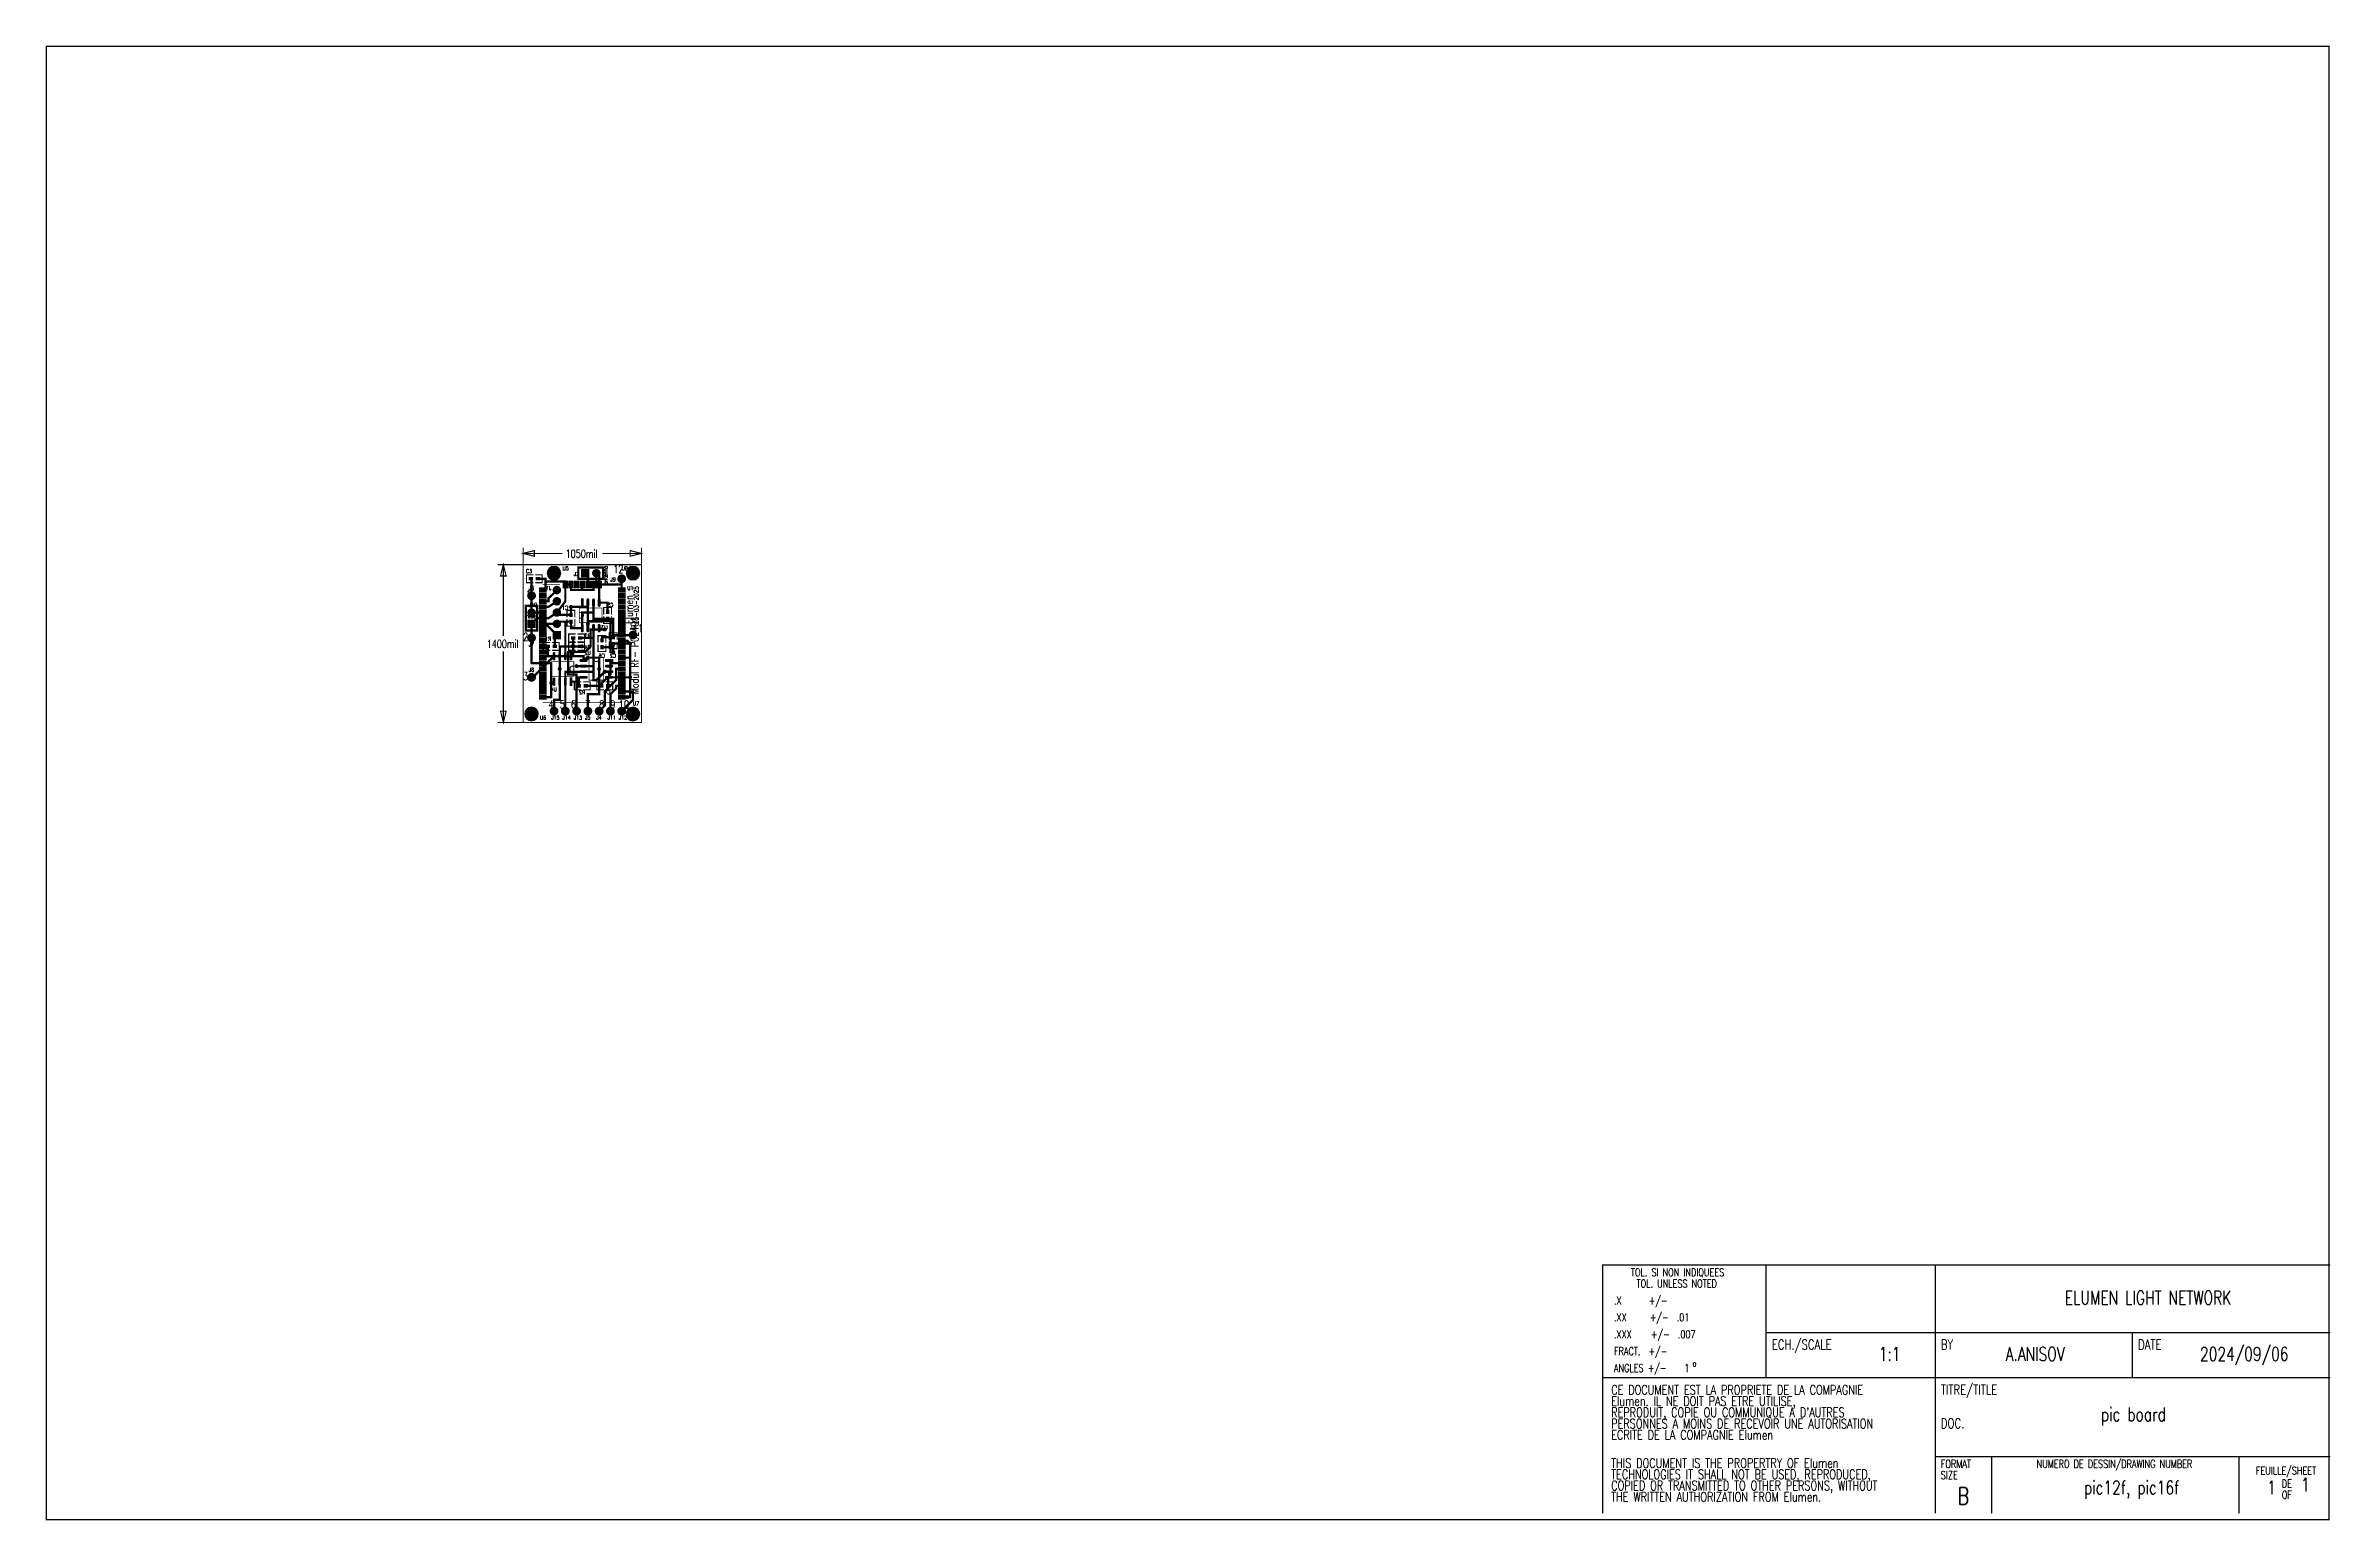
# Model space of a CAD drawing. Extents: x -4236 to 16036, y -6506 to 6581.
import ezdxf

# ---------------------------------------------------------------- set-up
doc = ezdxf.new("R2010")
doc.units = 0
for name, pattern in [('KEEPOUT_00011110$0', [2, 1, 1]), ('PADS_DASH_762000', [200, 100, -100]), ('POUR_00_-1_0_000000', [2, 1, 1]), ('SIG_0', [2, 1, 1]), ('SIG_1', [2, 1, 1]), ('SIG_10', [2, 1, 1]), ('SIG_11', [2, 1, 1]), ('SIG_12', [2, 1, 1]), ('SIG_2', [2, 1, 1]), ('SIG_3', [2, 1, 1]), ('SIG_4', [2, 1, 1]), ('SIG_5', [2, 1, 1]), ('SIG_6', [2, 1, 1]), ('SIG_7', [2, 1, 1]), ('SIG_8', [2, 1, 1]), ('SIG_9', [2, 1, 1]), ('TRMIDX_2048', [2, 1, 1]), ('TRMIDX_4096', [2, 1, 1])]:
    doc.linetypes.add(name, pattern=pattern)
for name, color, linetype in [('2D_LINE_00', 5, 'CONTINUOUS'), ('BOARD_OUTLINE_00', 3, 'CONTINUOUS'), ('DIMENSION1_24', 3, 'CONTINUOUS'), ('DIMENSION2_24', 3, 'CONTINUOUS'), ('DIMENSION3_24', 3, 'CONTINUOUS'), ('DIMENSION4_24', 3, 'CONTINUOUS'), ('DIMENSION5_24', 3, 'CONTINUOUS'), ('DIMENSION6_24', 3, 'CONTINUOUS'), ('DIMENSION7_24', 3, 'CONTINUOUS'), ('DRIL_NPLTE_THRU_01', 176, 'CONTINUOUS'), ('DRIL_NPLTE_THRU_02', 16, 'CONTINUOUS'), ('DRIL_PLTE_THRU_01', 176, 'CONTINUOUS'), ('DRIL_PLTE_THRU_02', 16, 'CONTINUOUS'), ('DRIL_SYMBOL', 3, 'CONTINUOUS'), ('KEEPOUT_01', 183, 'CONTINUOUS'), ('PADS_BOT', 1, 'CONTINUOUS'), ('PADS_INNER', 5, 'CONTINUOUS'), ('PADS_TOP', 5, 'CONTINUOUS'), ('PADS_XR_21', 43, 'CONTINUOUS'), ('PADS_XR_23', 16, 'CONTINUOUS'), ('PART_BOT_2DLINE_00', 6, 'CONTINUOUS'), ('PART_BOT_2DLINE_26', 6, 'CONTINUOUS'), ('PART_NAME_01', 254, 'CONTINUOUS'), ('PART_NAME_02', 6, 'CONTINUOUS'), ('PART_TOP_2DLINE_00', 2, 'CONTINUOUS'), ('PART_TOP_2DLINE_01', 2, 'CONTINUOUS'), ('PART_TOP_2DLINE_26', 2, 'CONTINUOUS'), ('POUR_HEADER_01', 5, 'CONTINUOUS'), ('POUR_HEADER_02', 1, 'CONTINUOUS'), ('TEXT_00', 5, 'CONTINUOUS'), ('TEXT_24', 3, 'CONTINUOUS'), ('TEXT_26', 2, 'CONTINUOUS'), ('TRACE_01', 5, 'CONTINUOUS'), ('TRACE_02', 1, 'CONTINUOUS'), ('VIAPTS', 5, 'CONTINUOUS')]:
    doc.layers.add(name, color=color, linetype=linetype)
doc.styles.add('W10', font='simplex', dxfattribs={"width": 0.75})
doc.styles.add('W5', font='simplex', dxfattribs={"width": 0.75})
doc.styles.add('W6', font='simplex', dxfattribs={"width": 0.75})
doc.styles.add('W8', font='simplex', dxfattribs={"width": 0.75})

msp = doc.modelspace()

# ---------------------------------------------------------------- texts
at = {"layer": 'TEXT_00', "width": 0.75}
for s, height, style, p in [('TOL. SI NON INDIQUEES', 70, 'W10', (9830, -4340)), ('TOL. UNLESS NOTED', 70, 'W10', (9880, -4440)), ('.X      +/-', 70, 'W10', (9680, -4590)), ('.XX     +/-  .01', 70, 'W10', (9680, -4740)), ('ELUMEN LIGHT NETWORK', 119.7, 'W10', (13680, -4590)), ('.XXX    +/-  .007', 70, 'W10', (9680, -4890)), ('FRACT.  +/-', 70, 'W10', (9680, -5040)), ('ECH./SCALE', 87.5, 'W10', (11080, -4990)), ('1:1', 119.7, 'W10', (12030, -5090)), ('BY', 87.5, 'W10', (12580, -4990)), ('A.ANISOV', 119.7, 'W10', (13155, -5090)), ('DATE', 87.5, 'W10', (14330, -4990)), ('2024/09/06', 119.7, 'W10', (14880, -5090)), ('ANGLES +/-   1', 70, 'W10', (9680, -5190)), ('O', 35, 'W8', (10380, -5140)), ('CE DOCUMENT EST LA PROPRIETE DE LA COMPAGNIE', 84, 'W10', (9655, -5390)), ('Elumen. IL NE DOIT PAS ETRE UTILISE,', 84, 'W10', (9655, -5490)), ('TITRE/TITLE', 87.5, 'W10', (12580, -5390)), ("REPRODUIT, COPIE OU COMMUNIQUE A D'AUTRES", 84, 'W10', (9655, -5590)), ('PERSONNES A MOINS DE RECEVOIR UNE AUTORISATION', 84, 'W10', (9655, -5690)), ('DOC.', 87.5, 'W10', (12580, -5690)), ('pic board', 119.7, 'W10', (14000, -5625)), ('ECRITE DE LA COMPAGNIE Elumen', 84, 'W10', (9655, -5790)), ('THIS DOCUMENT IS THE PROPERTRY OF Elumen', 84, 'W10', (9655, -6040)), ('TECHNOLOGIES IT SHALL NOT BE USED, REPRODUCED, ', 84, 'W10', (9655, -6140)), ('SIZE', 70, 'W10', (12580, -6140)), ('FORMAT', 70, 'W10', (12580, -6040)), ('NUMERO DE DESSIN/DRAWING NUMBER', 70, 'W10', (13430, -6040)), ('FEUILLE/SHEET', 70, 'W10', (15375, -6100)), ('THE WRITTEN AUTHORIZATION FROM Elumen.', 84, 'W10', (9655, -6340)), ('COPIED OR TRANSMITTED TO OTHER PERSONS, WITHOUT ', 84, 'W10', (9655, -6240)), ('B', 150, 'W10', (12730, -6365)), ('pic12f, pic16f', 119.7, 'W10', (13850, -6275)), ('1', 120, 'W10', (15475, -6275)), ('OF', 70, 'W10', (15605, -6315)), ('DE', 70, 'W10', (15605, -6215)), ('1', 120, 'W10', (15775, -6250))]:
    msp.add_text(s, height=height, dxfattribs=dict(at, style=style)).set_placement(p)
at = {"layer": 'TEXT_26', "width": 0.75}
for s, height, style, p in [('antenna', 35, 'W5', (750, 1800)), ('Elumen ', 70, 'W10', (975, 1450)), ('05-03-2025', 42, 'W10', (1025, 1450)), ('Modul RF- P02401', 70, 'W10', (1025, 825))]:
    msp.add_text(s, height=height, rotation=90, dxfattribs=dict(at, style=style)).set_placement(p)
for s, height, style, p in [('12', 70, 'W10', (800, 1900)), ('1', 70, 'W10', (25, 1675)), ('reset', 35, 'W5', (25, 1500)), ('11', 70, 'W10', (975, 1375)), ('2', 70, 'W10', (0, 1300)), ('3', 70, 'W10', (0, 950)), ('4', 70, 'W10', (225, 700)), ('5', 70, 'W10', (325, 700)), ('6', 70, 'W10', (425, 700)), ('7', 70, 'W10', (550, 700)), ('8', 70, 'W10', (675, 700)), ('9', 70, 'W10', (775, 700)), ('10', 70, 'W10', (850, 700))]:
    msp.add_text(s, height=height, dxfattribs=dict(at, style=style)).set_placement(p)

# ---------------------------------------------------------------- blocks, each defined once
blk = doc.blocks.new('SMOOTH_10')
at = {"const_width": 5}
blk.add_lwpolyline([(-2.5, 0, 1), (2.5, 0, 1)], format="xyb", close=True, dxfattribs=at)
blk = doc.blocks.new('BOARD_1')
at = {"layer": 'BOARD_OUTLINE_00', "const_width": 10}
blk.add_lwpolyline([(-3250, 3275), (-2200, 3275), (-2200, 4675), (-3250, 4675)], close=True, dxfattribs=at)
at = {"layer": 'BOARD_OUTLINE_00'}
for p in [(-3250, 4675), (-2200, 4675), (-3250, 3275), (-2200, 3275)]:
    blk.add_blockref('SMOOTH_10', p, dxfattribs=at)
blk = doc.blocks.new('SMOOTH_12')
at = {"const_width": 6}
blk.add_lwpolyline([(-3, 0, 1), (3, 0, 1)], format="xyb", close=True, dxfattribs=at)
blk = doc.blocks.new('DRAWING_2')
at = {"layer": '2D_LINE_00', "const_width": 12}
blk.add_lwpolyline([(-320, -70), (19935, -70), (19935, 13005), (-320, 13005)], close=True, dxfattribs=at)
at = {"layer": '2D_LINE_00'}
for p in [(-320, 13005), (19935, 13005), (-320, -70), (19935, -70)]:
    blk.add_blockref('SMOOTH_12', p, dxfattribs=at)
blk = doc.blocks.new('DRAWING_3')
at = {"layer": '2D_LINE_00', "const_width": 12}
blk.add_lwpolyline([(350, -7150), (350, -4950), (6800, -4950)], dxfattribs=at)
at = {"layer": '2D_LINE_00'}
for p in [(350, -4950), (6800, -4950), (350, -7150)]:
    blk.add_blockref('SMOOTH_12', p, dxfattribs=at)
blk = doc.blocks.new('DRAWING_4')
at = {"layer": '2D_LINE_00', "const_width": 12}
blk.add_lwpolyline([(350, -5950), (6800, -5950)], dxfattribs=at)
at = {"layer": '2D_LINE_00'}
for p in [(350, -5950), (6800, -5950)]:
    blk.add_blockref('SMOOTH_12', p, dxfattribs=at)
blk = doc.blocks.new('DRAWING_5')
at = {"layer": '2D_LINE_00', "const_width": 12}
blk.add_lwpolyline([(1800, -4950), (1800, -5950)], dxfattribs=at)
at = {"layer": '2D_LINE_00'}
for p in [(1800, -4950), (1800, -5950)]:
    blk.add_blockref('SMOOTH_12', p, dxfattribs=at)
blk = doc.blocks.new('DRAWING_6')
at = {"layer": '2D_LINE_00', "const_width": 12}
blk.add_lwpolyline([(6800, -5550), (1800, -5550)], dxfattribs=at)
at = {"layer": '2D_LINE_00'}
for p in [(1800, -5550), (6800, -5550)]:
    blk.add_blockref('SMOOTH_12', p, dxfattribs=at)
blk = doc.blocks.new('DRAWING_7')
at = {"layer": '2D_LINE_00', "const_width": 12}
blk.add_lwpolyline([(3300, -7150), (3300, -4950)], dxfattribs=at)
at = {"layer": '2D_LINE_00'}
for p in [(3300, -4950), (3300, -7150)]:
    blk.add_blockref('SMOOTH_12', p, dxfattribs=at)
blk = doc.blocks.new('DRAWING_8')
at = {"layer": '2D_LINE_00', "const_width": 12}
blk.add_lwpolyline([(5050, -5550), (5050, -5950)], dxfattribs=at)
at = {"layer": '2D_LINE_00'}
for p in [(5050, -5550), (5050, -5950)]:
    blk.add_blockref('SMOOTH_12', p, dxfattribs=at)
blk = doc.blocks.new('DRAWING_9')
at = {"layer": '2D_LINE_00', "const_width": 12}
blk.add_lwpolyline([(6800, -6650), (3300, -6650)], dxfattribs=at)
at = {"layer": '2D_LINE_00'}
for p in [(3300, -6650), (6800, -6650)]:
    blk.add_blockref('SMOOTH_12', p, dxfattribs=at)
blk = doc.blocks.new('DRAWING_10')
at = {"layer": '2D_LINE_00', "const_width": 12}
blk.add_lwpolyline([(3800, -6650), (3800, -7150)], dxfattribs=at)
at = {"layer": '2D_LINE_00'}
for p in [(3800, -6650), (3800, -7150)]:
    blk.add_blockref('SMOOTH_12', p, dxfattribs=at)
blk = doc.blocks.new('DRAWING_11')
at = {"layer": '2D_LINE_00', "const_width": 12}
blk.add_lwpolyline([(5995, -6650), (5995, -7150)], dxfattribs=at)
at = {"layer": '2D_LINE_00'}
for p in [(5995, -6650), (5995, -7150)]:
    blk.add_blockref('SMOOTH_12', p, dxfattribs=at)
blk = doc.blocks.new('D_1dfeghi_24')
at = {"layer": 'DIMENSION1_24', "linetype": 'TRMIDX_2048', "const_width": 10}
blk.add_lwpolyline([(0, 100), (347, 100)], dxfattribs=at)
at = {"layer": 'DIMENSION2_24', "linetype": 'TRMIDX_2048', "const_width": 10}
blk.add_lwpolyline([(1050, 100), (703, 100)], dxfattribs=at)
at = {"layer": 'DIMENSION3_24', "linetype": 'TRMIDX_2048', "const_width": 10}
blk.add_lwpolyline([(0, 100), (100, 125), (100, 75)], close=True, dxfattribs=at)
at = {"layer": 'DIMENSION4_24', "linetype": 'TRMIDX_2048', "const_width": 10}
blk.add_lwpolyline([(1050, 100), (950, 75), (950, 125)], close=True, dxfattribs=at)
at = {"layer": 'DIMENSION5_24', "linetype": 'TRMIDX_2048', "const_width": 10}
blk.add_lwpolyline([(0, 0), (0, 150)], dxfattribs=at)
at = {"layer": 'DIMENSION6_24', "linetype": 'TRMIDX_2048', "const_width": 10}
blk.add_lwpolyline([(1050, 0), (1050, 150)], dxfattribs=at)
at = {"layer": 'DIMENSION7_24', "linetype": 'TRMIDX_2048', "const_width": 1}
for points in [[(0, -50), (0, -50)], [(1050, -50), (1050, -50)]]:
    blk.add_lwpolyline(points, dxfattribs=at)
at = {"layer": 'TEXT_24', "style": 'W10', "width": 0.75}
blk.add_text('1050mil', height=70, dxfattribs=at).set_placement((377, 62))
blk = doc.blocks.new('D_2dfeghi_25')
at = {"layer": 'DIMENSION1_24', "linetype": 'TRMIDX_4096', "const_width": 10}
blk.add_lwpolyline([(-175, 0), (-175, 632)], dxfattribs=at)
at = {"layer": 'DIMENSION2_24', "linetype": 'TRMIDX_4096', "const_width": 10}
blk.add_lwpolyline([(-175, 1400), (-175, 768)], dxfattribs=at)
at = {"layer": 'DIMENSION3_24', "linetype": 'TRMIDX_4096', "const_width": 10}
blk.add_lwpolyline([(-175, 0), (-200, 100), (-150, 100)], close=True, dxfattribs=at)
at = {"layer": 'DIMENSION4_24', "linetype": 'TRMIDX_4096', "const_width": 10}
blk.add_lwpolyline([(-175, 1400), (-150, 1300), (-200, 1300)], close=True, dxfattribs=at)
at = {"layer": 'DIMENSION5_24', "linetype": 'TRMIDX_4096', "const_width": 10}
blk.add_lwpolyline([(25, 0), (-225, 0)], dxfattribs=at)
at = {"layer": 'DIMENSION6_24', "linetype": 'TRMIDX_4096', "const_width": 10}
blk.add_lwpolyline([(0, 1400), (-225, 1400)], dxfattribs=at)
at = {"layer": 'DIMENSION7_24', "linetype": 'TRMIDX_4096', "const_width": 1}
for points in [[(50, 1400), (50, 1400)], [(75, 0), (75, 0)]]:
    blk.add_lwpolyline(points, dxfattribs=at)
at = {"layer": 'TEXT_24', "style": 'W10', "width": 0.75}
blk.add_text('1400mil', height=70, dxfattribs=at).set_placement((-323, 662))
blk = doc.blocks.new('POUR_HEADER_0')
at = {"layer": 'POUR_HEADER_01', "linetype": 'POUR_00_-1_0_000000', "const_width": 10}
blk.add_lwpolyline([(0, 0), (1050, 0), (1050, -1400), (0, -1400)], close=True, dxfattribs=at)
blk = doc.blocks.new('POUR_HEADER_1')
at = {"layer": 'POUR_HEADER_02', "linetype": 'POUR_00_-1_0_000000', "const_width": 10}
blk.add_lwpolyline([(0, 0), (1050, 0), (1050, -1400), (0, -1400)], close=True, dxfattribs=at)
blk = doc.blocks.new('PART_BODY_BOT_12')
at = {"layer": 'PART_BOT_2DLINE_00', "const_width": 10}
for points in [[(-12, 35), (-70, 35), (-70, -35), (-12, -35)], [(12, 35), (70, 35), (70, -35), (12, -35)]]:
    blk.add_lwpolyline(points, dxfattribs=at)
at = {"layer": 'PART_BOT_2DLINE_00'}
for p in [(-70, 35), (-12, 35), (12, 35), (70, 35), (-70, -35), (-12, -35), (12, -35), (70, -35)]:
    blk.add_blockref('SMOOTH_10', p, dxfattribs=at)
blk = doc.blocks.new('DRIL_HOLE_0')
blk.add_lwpolyline([(0, 0, 1), (0, 0, 1)], format="xyb", close=True)
blk = doc.blocks.new('PAD_0')
blk.add_lwpolyline([(0, 0, 1), (0, 0, 1)], format="xyb", close=True)
blk = doc.blocks.new('PAD_1')
at = {"const_width": 30}
blk.add_lwpolyline([(-19, 0), (19, 0)], dxfattribs=at)
blk = doc.blocks.new('STK_BOT_382')
at = {"layer": 'DRIL_PLTE_THRU_01'}
blk.add_blockref('DRIL_HOLE_0', (0, 0), dxfattribs=at)
at = {"layer": 'DRIL_PLTE_THRU_02'}
blk.add_blockref('DRIL_HOLE_0', (0, 0), dxfattribs=at)
at = {"layer": 'PADS_BOT'}
blk.add_blockref('PAD_1', (0, 0), dxfattribs=at)
at = {"layer": 'PADS_INNER'}
blk.add_blockref('PAD_0', (0, 0), dxfattribs=at)
at = {"layer": 'PADS_TOP'}
blk.add_blockref('PAD_0', (0, 0), dxfattribs=at)
blk = doc.blocks.new('SYM_BOT_2')
for name, p in [('PART_BODY_BOT_12', (0, 0)), ('STK_BOT_382', (-31, 0)), ('STK_BOT_382', (31, 0))]:
    blk.add_blockref(name, p)
blk = doc.blocks.new('PART_BOT_0')
blk.add_blockref('SYM_BOT_2', (0, 0))
at = {"layer": 'PART_NAME_02', "style": 'W6', "width": 0.75}
blk.add_text('C1', height=35, rotation=90, dxfattribs=at).set_placement((-75, 25))
blk = doc.blocks.new('PART_BOT_1')
blk.add_blockref('SYM_BOT_2', (0, 0))
at = {"layer": 'PART_NAME_02', "style": 'W6', "width": 0.75}
blk.add_text('C2', height=35, rotation=270, dxfattribs=at).set_placement((-150, 25))
blk = doc.blocks.new('PART_BODY_TOP_12')
at = {"layer": 'PART_TOP_2DLINE_00', "const_width": 10}
for points in [[(-12, 35), (-70, 35), (-70, -35), (-12, -35)], [(12, 35), (70, 35), (70, -35), (12, -35)]]:
    blk.add_lwpolyline(points, dxfattribs=at)
at = {"layer": 'PART_TOP_2DLINE_00'}
for p in [(-70, 35), (-12, 35), (12, 35), (70, 35), (-70, -35), (-12, -35), (12, -35), (70, -35)]:
    blk.add_blockref('SMOOTH_10', p, dxfattribs=at)
blk = doc.blocks.new('STK_TOP_382')
at = {"layer": 'DRIL_PLTE_THRU_01'}
blk.add_blockref('DRIL_HOLE_0', (0, 0), dxfattribs=at)
at = {"layer": 'DRIL_PLTE_THRU_02'}
blk.add_blockref('DRIL_HOLE_0', (0, 0), dxfattribs=at)
at = {"layer": 'PADS_BOT'}
blk.add_blockref('PAD_0', (0, 0), dxfattribs=at)
at = {"layer": 'PADS_INNER'}
blk.add_blockref('PAD_0', (0, 0), dxfattribs=at)
at = {"layer": 'PADS_TOP'}
blk.add_blockref('PAD_1', (0, 0), dxfattribs=at)
blk = doc.blocks.new('SYM_TOP_2')
for name, p in [('PART_BODY_TOP_12', (0, 0)), ('STK_TOP_382', (-31, 0)), ('STK_TOP_382', (31, 0))]:
    blk.add_blockref(name, p)
blk = doc.blocks.new('PART_TOP_2')
blk.add_blockref('SYM_TOP_2', (0, 0))
at = {"layer": 'PART_NAME_01', "style": 'W6', "width": 0.75}
blk.add_text('C3', height=35, dxfattribs=at).set_placement((-75, 50))
blk = doc.blocks.new('PART_BOT_3')
blk.add_blockref('SYM_BOT_2', (0, 0))
at = {"layer": 'PART_NAME_02', "style": 'W6', "width": 0.75}
blk.add_text('C4', height=35, rotation=180, dxfattribs=at).set_placement((50, 75))
blk = doc.blocks.new('PART_BOT_4')
blk.add_blockref('SYM_BOT_2', (0, 0))
at = {"layer": 'PART_NAME_02', "style": 'W6', "width": 0.75}
blk.add_text('C5', height=35, rotation=270, dxfattribs=at).set_placement((75, 50))
blk = doc.blocks.new('PART_BOT_5')
blk.add_blockref('SYM_BOT_2', (0, 0))
at = {"layer": 'PART_NAME_02', "style": 'W6', "width": 0.75}
blk.add_text('C6', height=35, rotation=90, dxfattribs=at).set_placement((125, -25))
blk = doc.blocks.new('DRIL_SYMBOL_45')
at = {"layer": 'DRIL_SYMBOL', "const_width": 2}
for points in [[(-10, 0), (10, 0)], [(0, -10), (0, 10)]]:
    blk.add_lwpolyline(points, dxfattribs=at)
blk = doc.blocks.new('DRIL_HOLE_45')
at = {"const_width": 22.5}
blk.add_lwpolyline([(-11.25, 0, 1), (11.25, 0, 1)], format="xyb", close=True, dxfattribs=at)
blk.add_blockref('DRIL_SYMBOL_45', (0, 0))
blk = doc.blocks.new('PAD_2')
at = {"const_width": 75}
blk.add_lwpolyline([(-37.5, 0), (37.5, 0)], dxfattribs=at)
blk = doc.blocks.new('STK_BOT_480')
at = {"layer": 'DRIL_PLTE_THRU_01'}
blk.add_blockref('DRIL_HOLE_45', (0, 0), dxfattribs=at)
at = {"layer": 'DRIL_PLTE_THRU_02'}
blk.add_blockref('DRIL_HOLE_45', (0, 0), dxfattribs=at)
at = {"layer": 'PADS_BOT'}
blk.add_blockref('PAD_2', (0, 0), dxfattribs=at)
at = {"layer": 'PADS_INNER'}
blk.add_blockref('PAD_2', (0, 0), dxfattribs=at)
at = {"layer": 'PADS_TOP'}
blk.add_blockref('PAD_2', (0, 0), dxfattribs=at)
blk = doc.blocks.new('PAD_3')
at = {"const_width": 37.5}
blk.add_lwpolyline([(0, -18.75, 1), (0, 18.75, 1)], format="xyb", close=True, dxfattribs=at)
blk = doc.blocks.new('STK_BOT_479')
at = {"layer": 'DRIL_PLTE_THRU_01'}
blk.add_blockref('DRIL_HOLE_45', (0, 0), dxfattribs=at)
at = {"layer": 'DRIL_PLTE_THRU_02'}
blk.add_blockref('DRIL_HOLE_45', (0, 0), dxfattribs=at)
at = {"layer": 'PADS_BOT'}
blk.add_blockref('PAD_3', (0, 0), dxfattribs=at)
at = {"layer": 'PADS_INNER'}
blk.add_blockref('PAD_3', (0, 0), dxfattribs=at)
at = {"layer": 'PADS_TOP'}
blk.add_blockref('PAD_3', (0, 0), dxfattribs=at)
blk = doc.blocks.new('SYM_BOT_3')
for name, p in [('STK_BOT_479', (-400, 0)), ('STK_BOT_479', (-300, 0)), ('STK_BOT_479', (-200, 0)), ('STK_BOT_479', (-100, 0)), ('STK_BOT_480', (0, 0))]:
    blk.add_blockref(name, p)
blk = doc.blocks.new('PART_BOT_6')
blk.add_blockref('SYM_BOT_3', (0, 0))
at = {"layer": 'PART_NAME_02', "style": 'W6', "width": 0.75}
blk.add_text('J1', height=35, rotation=90, dxfattribs=at).set_placement((-400, 50))
blk = doc.blocks.new('SMOOTH_20')
at = {"const_width": 10}
blk.add_lwpolyline([(-5, 0, 1), (5, 0, 1)], format="xyb", close=True, dxfattribs=at)
blk = doc.blocks.new('PART_BODY_TOP_17')
at = {"layer": 'PART_TOP_2DLINE_01', "linetype": 'PADS_DASH_762000', "const_width": 20}
blk.add_lwpolyline([(-160, -50), (60, -50), (60, 50), (-160, 50)], close=True, dxfattribs=at)
at = {"layer": 'PART_TOP_2DLINE_01'}
for p in [(-160, 50), (60, 50), (-160, -50), (60, -50)]:
    blk.add_blockref('SMOOTH_20', p, dxfattribs=at)
blk = doc.blocks.new('STK_TOP_480')
at = {"layer": 'DRIL_PLTE_THRU_01'}
blk.add_blockref('DRIL_HOLE_45', (0, 0), dxfattribs=at)
at = {"layer": 'DRIL_PLTE_THRU_02'}
blk.add_blockref('DRIL_HOLE_45', (0, 0), dxfattribs=at)
at = {"layer": 'PADS_BOT'}
blk.add_blockref('PAD_2', (0, 0), dxfattribs=at)
at = {"layer": 'PADS_INNER'}
blk.add_blockref('PAD_2', (0, 0), dxfattribs=at)
at = {"layer": 'PADS_TOP'}
blk.add_blockref('PAD_2', (0, 0), dxfattribs=at)
blk = doc.blocks.new('STK_TOP_479')
at = {"layer": 'DRIL_PLTE_THRU_01'}
blk.add_blockref('DRIL_HOLE_45', (0, 0), dxfattribs=at)
at = {"layer": 'DRIL_PLTE_THRU_02'}
blk.add_blockref('DRIL_HOLE_45', (0, 0), dxfattribs=at)
at = {"layer": 'PADS_BOT'}
blk.add_blockref('PAD_3', (0, 0), dxfattribs=at)
at = {"layer": 'PADS_INNER'}
blk.add_blockref('PAD_3', (0, 0), dxfattribs=at)
at = {"layer": 'PADS_TOP'}
blk.add_blockref('PAD_3', (0, 0), dxfattribs=at)
blk = doc.blocks.new('SYM_TOP_7')
for name, p in [('PART_BODY_TOP_17', (0, 0)), ('STK_TOP_479', (-100, 0)), ('STK_TOP_480', (0, 0))]:
    blk.add_blockref(name, p)
blk = doc.blocks.new('PART_TOP_7')
blk.add_blockref('SYM_TOP_7', (0, 0))
at = {"layer": 'PART_NAME_01', "style": 'W6', "width": 0.75}
blk.add_text('J10', height=35, rotation=90, dxfattribs=at).set_placement((-150, -25))
blk = doc.blocks.new('DRIL_SYMBOL_47')
at = {"layer": 'DRIL_SYMBOL', "const_width": 2}
for points in [[(-10, 0), (10, 0)], [(0, -10), (0, 10)]]:
    blk.add_lwpolyline(points, dxfattribs=at)
blk = doc.blocks.new('DRIL_HOLE_47')
at = {"const_width": 23.5}
blk.add_lwpolyline([(-11.75, 0, 1), (11.75, 0, 1)], format="xyb", close=True, dxfattribs=at)
blk.add_blockref('DRIL_SYMBOL_47', (0, 0))
blk = doc.blocks.new('PAD_4')
at = {"const_width": 39}
blk.add_lwpolyline([(0, -19.5, 1), (0, 19.5, 1)], format="xyb", close=True, dxfattribs=at)
blk = doc.blocks.new('STK_TOP_583')
at = {"layer": 'DRIL_PLTE_THRU_01'}
blk.add_blockref('DRIL_HOLE_47', (0, 0), dxfattribs=at)
at = {"layer": 'DRIL_PLTE_THRU_02'}
blk.add_blockref('DRIL_HOLE_47', (0, 0), dxfattribs=at)
at = {"layer": 'PADS_BOT'}
blk.add_blockref('PAD_4', (0, 0), dxfattribs=at)
at = {"layer": 'PADS_INNER'}
blk.add_blockref('PAD_4', (0, 0), dxfattribs=at)
at = {"layer": 'PADS_TOP'}
blk.add_blockref('PAD_4', (0, 0), dxfattribs=at)
blk = doc.blocks.new('SYM_TOP_11')
blk.add_blockref('STK_TOP_583', (0, 0))
blk = doc.blocks.new('PART_TOP_8')
blk.add_blockref('SYM_TOP_11', (0, 0))
at = {"layer": 'PART_NAME_01', "style": 'W6', "width": 0.75}
blk.add_text('J11', height=35, dxfattribs=at).set_placement((-25, -75))
blk = doc.blocks.new('PART_TOP_9')
blk.add_blockref('SYM_TOP_11', (0, 0))
at = {"layer": 'PART_NAME_01', "style": 'W6', "width": 0.75}
blk.add_text('J12', height=35, dxfattribs=at).set_placement((-25, -75))
blk = doc.blocks.new('PART_TOP_10')
blk.add_blockref('SYM_TOP_11', (0, 0))
at = {"layer": 'PART_NAME_01', "style": 'W6', "width": 0.75}
blk.add_text('J13', height=35, dxfattribs=at).set_placement((-25, -75))
blk = doc.blocks.new('PART_TOP_11')
blk.add_blockref('SYM_TOP_11', (0, 0))
at = {"layer": 'PART_NAME_01', "style": 'W6', "width": 0.75}
blk.add_text('J14', height=35, dxfattribs=at).set_placement((-25, -75))
blk = doc.blocks.new('PART_TOP_12')
blk.add_blockref('SYM_TOP_11', (0, 0))
at = {"layer": 'PART_NAME_01', "style": 'W6', "width": 0.75}
blk.add_text('J15', height=35, dxfattribs=at).set_placement((-25, -75))
blk = doc.blocks.new('PART_TOP_13')
blk.add_blockref('SYM_TOP_7', (0, 0))
at = {"layer": 'PART_NAME_01', "style": 'W6', "width": 0.75}
blk.add_text('J2', height=35, rotation=180, dxfattribs=at).set_placement((100, 25))
blk = doc.blocks.new('PART_TOP_14')
blk.add_blockref('SYM_TOP_11', (0, 0))
at = {"layer": 'PART_NAME_01', "style": 'W6', "width": 0.75}
blk.add_text('J3', height=35, dxfattribs=at).set_placement((-25, 50))
blk = doc.blocks.new('PART_TOP_15')
blk.add_blockref('SYM_TOP_11', (0, 0))
at = {"layer": 'PART_NAME_01', "style": 'W6', "width": 0.75}
blk.add_text('J4', height=35, dxfattribs=at).set_placement((-25, -75))
blk = doc.blocks.new('PART_TOP_16')
blk.add_blockref('SYM_TOP_11', (0, 0))
at = {"layer": 'PART_NAME_01', "style": 'W6', "width": 0.75}
blk.add_text('J5', height=35, dxfattribs=at).set_placement((-25, -75))
blk = doc.blocks.new('PART_TOP_17')
blk.add_blockref('SYM_TOP_11', (0, 0))
at = {"layer": 'PART_NAME_01', "style": 'W6', "width": 0.75}
blk.add_text('J6', height=35, dxfattribs=at).set_placement((-25, 50))
blk = doc.blocks.new('PART_TOP_18')
blk.add_blockref('SYM_TOP_11', (0, 0))
at = {"layer": 'PART_NAME_01', "style": 'W6', "width": 0.75}
blk.add_text('J7', height=35, dxfattribs=at).set_placement((-25, -75))
blk = doc.blocks.new('PART_TOP_19')
blk.add_blockref('SYM_TOP_11', (0, 0))
at = {"layer": 'PART_NAME_01', "style": 'W6', "width": 0.75}
blk.add_text('J8', height=35, dxfattribs=at).set_placement((-25, 50))
blk = doc.blocks.new('PART_TOP_20')
blk.add_blockref('SYM_TOP_11', (0, 0))
at = {"layer": 'PART_NAME_01', "style": 'W6', "width": 0.75}
blk.add_text('J9', height=35, dxfattribs=at).set_placement((-100, -25))
blk = doc.blocks.new('PART_BOT_21')
blk.add_blockref('SYM_BOT_2', (0, 0))
at = {"layer": 'PART_NAME_02', "style": 'W6', "width": 0.75}
blk.add_text('R1', height=35, dxfattribs=at).set_placement((0, 50))
blk = doc.blocks.new('PART_BOT_22')
blk.add_blockref('SYM_BOT_2', (0, 0))
at = {"layer": 'PART_NAME_02', "style": 'W6', "width": 0.75}
blk.add_text('R2', height=35, dxfattribs=at).set_placement((-25, -75))
blk = doc.blocks.new('PART_BOT_23')
blk.add_blockref('SYM_BOT_2', (0, 0))
at = {"layer": 'PART_NAME_02', "style": 'W6', "width": 0.75}
blk.add_text('R3', height=35, rotation=180, dxfattribs=at).set_placement((125, 0))
blk = doc.blocks.new('PART_BOT_24')
blk.add_blockref('SYM_BOT_2', (0, 0))
at = {"layer": 'PART_NAME_02', "style": 'W6', "width": 0.75}
blk.add_text('R4', height=35, rotation=180, dxfattribs=at).set_placement((125, 25))
blk = doc.blocks.new('SMOOTH_5')
at = {"const_width": 2.5}
blk.add_lwpolyline([(-1.25, 0, 1), (1.25, 0, 1)], format="xyb", close=True, dxfattribs=at)
blk = doc.blocks.new('PART_BODY_TOP_22')
at = {"layer": 'PART_TOP_2DLINE_26', "const_width": 5}
for points in [[(-350, 525), (-200, 525)], [(200, 525), (350, 525)], [(-350, -525), (350, -525)]]:
    blk.add_lwpolyline(points, dxfattribs=at)
at = {"layer": 'PART_TOP_2DLINE_26', "const_width": 0.04}
blk.add_lwpolyline([(361, -524, 1), (381, -524, 1)], format="xyb", close=True, dxfattribs=at)
at = {"layer": 'PART_TOP_2DLINE_26'}
for p in [(-350, 525), (-200, 525), (200, 525), (350, 525), (-350, -525), (350, -525)]:
    blk.add_blockref('SMOOTH_5', p, dxfattribs=at)
blk = doc.blocks.new('PAD_5')
at = {"const_width": 48.1}
blk.add_lwpolyline([(-34, 0), (34, 0)], dxfattribs=at)
blk = doc.blocks.new('PAD_6')
at = {"const_width": 40}
blk.add_lwpolyline([(-30, 0), (30, 0)], dxfattribs=at)
blk = doc.blocks.new('STK_TOP_560')
at = {"layer": 'DRIL_PLTE_THRU_01'}
blk.add_blockref('DRIL_HOLE_0', (0, 0), dxfattribs=at)
at = {"layer": 'DRIL_PLTE_THRU_02'}
blk.add_blockref('DRIL_HOLE_0', (0, 0), dxfattribs=at)
at = {"layer": 'PADS_BOT'}
blk.add_blockref('PAD_0', (0, 0), dxfattribs=at)
at = {"layer": 'PADS_INNER'}
blk.add_blockref('PAD_0', (0, 0), dxfattribs=at)
at = {"layer": 'PADS_TOP', "rotation": 0.01}
blk.add_blockref('PAD_6', (0, 0), dxfattribs=at)
at = {"layer": 'PADS_XR_21', "rotation": 0.01}
blk.add_blockref('PAD_5', (0, 0), dxfattribs=at)
at = {"layer": 'PADS_XR_23', "rotation": 0.01}
blk.add_blockref('PAD_6', (0, 0), dxfattribs=at)
blk = doc.blocks.new('STK_TOP_561')
at = {"layer": 'DRIL_PLTE_THRU_01'}
blk.add_blockref('DRIL_HOLE_0', (0, 0), dxfattribs=at)
at = {"layer": 'DRIL_PLTE_THRU_02'}
blk.add_blockref('DRIL_HOLE_0', (0, 0), dxfattribs=at)
at = {"layer": 'PADS_BOT'}
blk.add_blockref('PAD_0', (0, 0), dxfattribs=at)
at = {"layer": 'PADS_INNER'}
blk.add_blockref('PAD_0', (0, 0), dxfattribs=at)
at = {"layer": 'PADS_TOP', "rotation": 90}
blk.add_blockref('PAD_6', (0, 0), dxfattribs=at)
at = {"layer": 'PADS_XR_21', "rotation": 90}
blk.add_blockref('PAD_5', (0, 0), dxfattribs=at)
at = {"layer": 'PADS_XR_23', "rotation": 90}
blk.add_blockref('PAD_6', (0, 0), dxfattribs=at)
blk = doc.blocks.new('SYM_TOP_12')
for name, p in [('STK_TOP_560', (-350, 475)), ('STK_TOP_560', (-350, 425)), ('PART_BODY_TOP_22', (0, 0)), ('STK_TOP_561', (-150, 525)), ('STK_TOP_561', (-100, 525)), ('STK_TOP_561', (-50, 525)), ('STK_TOP_561', (0, 525)), ('STK_TOP_561', (50, 525)), ('STK_TOP_561', (100, 525)), ('STK_TOP_561', (150, 525)), ('STK_TOP_560', (350, 475)), ('STK_TOP_560', (350, 425)), ('STK_TOP_560', (-350, 375)), ('STK_TOP_560', (-350, 325)), ('STK_TOP_560', (-350, 275)), ('STK_TOP_560', (-350, 225)), ('STK_TOP_560', (350, 375)), ('STK_TOP_560', (350, 325)), ('STK_TOP_560', (350, 275)), ('STK_TOP_560', (350, 225)), ('STK_TOP_560', (-350, 175)), ('STK_TOP_560', (-350, 125)), ('STK_TOP_560', (-350, 75)), ('STK_TOP_560', (-350, 25)), ('STK_TOP_560', (350, 175)), ('STK_TOP_560', (350, 125)), ('STK_TOP_560', (350, 75)), ('STK_TOP_560', (350, 25)), ('STK_TOP_560', (-350, -25)), ('STK_TOP_560', (-350, -75)), ('STK_TOP_560', (-350, -125)), ('STK_TOP_560', (-350, -175)), ('STK_TOP_560', (-350, -225)), ('STK_TOP_560', (350, -25)), ('STK_TOP_560', (350, -75)), ('STK_TOP_560', (350, -125)), ('STK_TOP_560', (350, -175)), ('STK_TOP_560', (350, -225)), ('STK_TOP_560', (-350, -275)), ('STK_TOP_560', (-350, -325)), ('STK_TOP_560', (-350, -375)), ('STK_TOP_560', (-350, -425)), ('STK_TOP_560', (350, -275)), ('STK_TOP_560', (350, -325)), ('STK_TOP_560', (350, -375)), ('STK_TOP_560', (350, -425)), ('STK_TOP_560', (-350, -475)), ('STK_TOP_560', (350, -475))]:
    blk.add_blockref(name, p)
blk = doc.blocks.new('PART_TOP_25')
blk.add_blockref('SYM_TOP_12', (0, 0))
at = {"layer": 'PART_NAME_01', "style": 'W6', "width": 0.75}
blk.add_text('U1', height=35, dxfattribs=at).set_placement((400, 475))
blk = doc.blocks.new('SMOOTH_7')
at = {"const_width": 3.5}
blk.add_lwpolyline([(-1.75, 0, 1), (1.75, 0, 1)], format="xyb", close=True, dxfattribs=at)
blk = doc.blocks.new('PART_BODY_BOT_23')
at = {"layer": 'PART_BOT_2DLINE_26', "const_width": 7}
blk.add_lwpolyline([(-175, -65), (25, -65), (25, 65), (-175, 65)], close=True, dxfattribs=at)
at = {"layer": 'PART_BOT_2DLINE_26', "const_width": 10}
blk.add_lwpolyline([(-170, 25, -1.195987), (-170, -25)], format="xyb", dxfattribs=at)
at = {"layer": 'PART_BOT_2DLINE_26'}
for name, p in [('SMOOTH_7', (-175, 65)), ('SMOOTH_10', (-170, 25)), ('SMOOTH_7', (25, 65)), ('SMOOTH_7', (-175, -65)), ('SMOOTH_10', (-170, -25)), ('SMOOTH_7', (25, -65))]:
    blk.add_blockref(name, p, dxfattribs=at)
blk = doc.blocks.new('PAD_7')
at = {"const_width": 25}
blk.add_lwpolyline([(-37.5, 0), (37.5, 0)], dxfattribs=at)
blk = doc.blocks.new('STK_BOT_585')
at = {"layer": 'DRIL_PLTE_THRU_01'}
blk.add_blockref('DRIL_HOLE_0', (0, 0), dxfattribs=at)
at = {"layer": 'DRIL_PLTE_THRU_02'}
blk.add_blockref('DRIL_HOLE_0', (0, 0), dxfattribs=at)
at = {"layer": 'PADS_BOT', "rotation": 90}
blk.add_blockref('PAD_7', (0, 0), dxfattribs=at)
at = {"layer": 'PADS_INNER'}
blk.add_blockref('PAD_0', (0, 0), dxfattribs=at)
at = {"layer": 'PADS_TOP'}
blk.add_blockref('PAD_0', (0, 0), dxfattribs=at)
blk = doc.blocks.new('PAD_8')
at = {"const_width": 12.5}
blk.add_lwpolyline([(-25, -6.25), (25, -6.25, 1), (25, 6.25), (-25, 6.25, 1)], format="xyb", close=True, dxfattribs=at)
blk = doc.blocks.new('STK_BOT_584')
at = {"layer": 'DRIL_PLTE_THRU_01'}
blk.add_blockref('DRIL_HOLE_0', (0, 0), dxfattribs=at)
at = {"layer": 'DRIL_PLTE_THRU_02'}
blk.add_blockref('DRIL_HOLE_0', (0, 0), dxfattribs=at)
at = {"layer": 'PADS_BOT', "rotation": 90}
blk.add_blockref('PAD_8', (0, 0), dxfattribs=at)
at = {"layer": 'PADS_INNER'}
blk.add_blockref('PAD_0', (0, 0), dxfattribs=at)
at = {"layer": 'PADS_TOP'}
blk.add_blockref('PAD_0', (0, 0), dxfattribs=at)
blk = doc.blocks.new('SYM_BOT_13')
for name, p in [('PART_BODY_BOT_23', (0, 0)), ('STK_BOT_584', (-150, 113)), ('STK_BOT_584', (-100, 113)), ('STK_BOT_584', (-50, 113)), ('STK_BOT_584', (0, 113)), ('STK_BOT_585', (-150, -113)), ('STK_BOT_584', (-100, -113)), ('STK_BOT_584', (-50, -113)), ('STK_BOT_584', (0, -113))]:
    blk.add_blockref(name, p)
blk = doc.blocks.new('PART_BOT_26')
blk.add_blockref('SYM_BOT_13', (0, 0))
at = {"layer": 'PART_NAME_02', "style": 'W6', "width": 0.75}
blk.add_text('U2', height=35, rotation=90, dxfattribs=at).set_placement((-200, 50))
blk = doc.blocks.new('PART_BOT_27')
blk.add_blockref('SYM_BOT_13', (0, 0))
at = {"layer": 'PART_NAME_02', "style": 'W6', "width": 0.75}
blk.add_text('U3', height=35, rotation=180, dxfattribs=at).set_placement((75, 125))
blk = doc.blocks.new('PART_BOT_28')
blk.add_blockref('SYM_BOT_13', (0, 0))
at = {"layer": 'PART_NAME_02', "style": 'W6', "width": 0.75}
blk.add_text('U4', height=35, dxfattribs=at).set_placement((-25, -200))
blk = doc.blocks.new('PART_BODY_TOP_26')
at = {"layer": 'KEEPOUT_01', "linetype": 'KEEPOUT_00011110$0'}
blk.add_lwpolyline([(60, 0, 1), (-60, 0, 1)], format="xyb", close=True, dxfattribs=at)
blk = doc.blocks.new('PAD_9')
at = {"const_width": 60}
blk.add_lwpolyline([(0, -30, 1), (0, 30, 1)], format="xyb", close=True, dxfattribs=at)
blk = doc.blocks.new('PAD_10')
at = {"const_width": 20}
blk.add_lwpolyline([(0, -10, 1), (0, 10, 1)], format="xyb", close=True, dxfattribs=at)
blk = doc.blocks.new('STK_TOP_581')
at = {"layer": 'DRIL_NPLTE_THRU_01'}
blk.add_blockref('DRIL_HOLE_0', (0, 0), dxfattribs=at)
at = {"layer": 'DRIL_NPLTE_THRU_02'}
blk.add_blockref('DRIL_HOLE_0', (0, 0), dxfattribs=at)
at = {"layer": 'PADS_BOT'}
blk.add_blockref('PAD_0', (0, 0), dxfattribs=at)
at = {"layer": 'PADS_INNER'}
blk.add_blockref('PAD_0', (0, 0), dxfattribs=at)
at = {"layer": 'PADS_TOP'}
blk.add_blockref('PAD_10', (0, 0), dxfattribs=at)
at = {"layer": 'PADS_XR_21'}
blk.add_blockref('PAD_9', (0, 0), dxfattribs=at)
blk = doc.blocks.new('SYM_TOP_14')
for name in ['PART_BODY_TOP_26', 'STK_TOP_581']:
    blk.add_blockref(name, (0, 0))
blk = doc.blocks.new('PART_TOP_29')
blk.add_blockref('SYM_TOP_14', (0, 0))
at = {"layer": 'PART_NAME_01', "style": 'W6', "width": 0.75}
blk.add_text('U5', height=35, dxfattribs=at).set_placement((75, 25))
blk = doc.blocks.new('PART_TOP_30')
blk.add_blockref('SYM_TOP_14', (0, 0))
at = {"layer": 'PART_NAME_01', "style": 'W6', "width": 0.75}
blk.add_text('U6', height=35, dxfattribs=at).set_placement((75, -50))
blk = doc.blocks.new('PART_TOP_31')
blk.add_blockref('SYM_TOP_14', (0, 0))
at = {"layer": 'PART_NAME_01', "style": 'W6', "width": 0.75}
blk.add_text('U7', height=35, dxfattribs=at).set_placement((0, 75))
blk = doc.blocks.new('PART_TOP_32')
blk.add_blockref('SYM_TOP_14', (0, 0))
at = {"layer": 'PART_NAME_01', "style": 'W6', "width": 0.75}
blk.add_text('U8', height=35, dxfattribs=at).set_placement((-100, 25))
blk = doc.blocks.new('DRIL_SYMBOL_20')
at = {"layer": 'DRIL_SYMBOL', "const_width": 2}
for points in [[(-10, 0), (10, 0)], [(0, -10), (0, 10)]]:
    blk.add_lwpolyline(points, dxfattribs=at)
blk = doc.blocks.new('DRIL_HOLE_20')
at = {"const_width": 10}
blk.add_lwpolyline([(-5, 0, 1), (5, 0, 1)], format="xyb", close=True, dxfattribs=at)
blk.add_blockref('DRIL_SYMBOL_20', (0, 0))
blk = doc.blocks.new('PAD_11')
at = {"const_width": 17.5}
blk.add_lwpolyline([(0, -8.75, 1), (0, 8.75, 1)], format="xyb", close=True, dxfattribs=at)
blk = doc.blocks.new('STK_TOP_250')
at = {"layer": 'DRIL_PLTE_THRU_01'}
blk.add_blockref('DRIL_HOLE_20', (0, 0), dxfattribs=at)
at = {"layer": 'DRIL_PLTE_THRU_02'}
blk.add_blockref('DRIL_HOLE_20', (0, 0), dxfattribs=at)
at = {"layer": 'PADS_BOT'}
blk.add_blockref('PAD_11', (0, 0), dxfattribs=at)
at = {"layer": 'PADS_INNER'}
blk.add_blockref('PAD_11', (0, 0), dxfattribs=at)
at = {"layer": 'PADS_TOP'}
blk.add_blockref('PAD_11', (0, 0), dxfattribs=at)
blk = doc.blocks.new('SYM_TOP_1')
blk.add_blockref('STK_TOP_250', (0, 0))

# ---------------------------------------------------------------- linework, layer by layer
at = {"layer": 'TRACE_01', "linetype": 'SIG_7', "const_width": 20}
for points in [[(69, 1850), (75, 1844), (75, 1700)], [(75, 1700), (75, 1550)], [(75, 1550), (175, 1550)]]:
    msp.add_lwpolyline(points, dxfattribs=at)
at = {"layer": 'TRACE_01', "linetype": 'SIG_3', "const_width": 20}
for points in [[(131, 1850), (200, 1850), (200, 1825)], [(175, 1750), (200, 1750), (200, 1825)], [(200, 1825), (375, 1825), (375, 1800)], [(650, 1900), (650, 1800), (675, 1800)], [(875, 1850), (875, 1800)], [(300, 1550), (375, 1650), (375, 1800)], [(375, 1800), (425, 1800)], [(425, 1800), (425, 1750), (525, 1750)], [(525, 1750), (625, 1750), (625, 1800)], [(525, 1800), (525, 1750)], [(625, 1800), (675, 1800)], [(675, 1800), (875, 1800)], [(875, 1800), (875, 1750)], [(75, 1450), (125, 1500), (175, 1500)], [(75, 1325), (75, 1450)], [(175, 1500), (225, 1500), (300, 1550)], [(425, 1600), (575, 1600), (575, 1475)], [(575, 1475), (575, 1450)], [(575, 1475), (775, 1475), (775, 1200), (800, 1200)], [(75, 1100), (75, 1325)], [(875, 1300), (925, 1300), (950, 1275)], [(950, 1150), (950, 1275)], [(75, 1100), (175, 1100)], [(175, 1100), (250, 1100)], [(250, 925), (250, 1100)], [(475, 1075), (625, 1075), (625, 950), (650, 950), (725, 1025)], [(875, 1150), (950, 1150)], [(950, 975), (950, 1150)], [(175, 800), (250, 800), (250, 925)], [(875, 800), (925, 800)]]:
    msp.add_lwpolyline(points, dxfattribs=at)
at = {"layer": 'TRACE_01', "linetype": 'SIG_6', "const_width": 20}
msp.add_lwpolyline([(550, 1900), (575, 1875), (575, 1800)], dxfattribs=at)
at = {"layer": 'TRACE_01', "linetype": 'SIG_5', "const_width": 20}
msp.add_lwpolyline([(175, 1650), (225, 1650), (225, 1675), (300, 1750)], dxfattribs=at)
at = {"layer": 'TRACE_01', "linetype": 'SIG_4', "const_width": 20}
msp.add_lwpolyline([(175, 1600), (225, 1600), (300, 1650)], dxfattribs=at)
at = {"layer": 'TRACE_01', "linetype": 'SIG_0', "const_width": 20}
for points in [[(175, 1450), (300, 1450)], [(875, 1350), (975, 1350)], [(575, 1150), (675, 1150), (675, 1050)]]:
    msp.add_lwpolyline(points, dxfattribs=at)
at = {"layer": 'TRACE_01', "linetype": 'SIG_1', "const_width": 20}
msp.add_lwpolyline([(325, 1050), (325, 1250), (525, 1250)], dxfattribs=at)
at = {"layer": 'TRACE_01', "linetype": 'SIG_11', "const_width": 20}
for points in [[(400, 1200), (550, 1200), (600, 1250), (600, 1400), (725, 1400)], [(400, 1200), (400, 1000), (475, 1000), (475, 675)]]:
    msp.add_lwpolyline(points, dxfattribs=at)
at = {"layer": 'TRACE_01', "linetype": 'SIG_9', "const_width": 20}
msp.add_lwpolyline([(575, 675), (575, 825), (675, 825), (675, 900), (775, 1000), (775, 1100), (875, 1100)], dxfattribs=at)
at = {"layer": 'TRACE_01', "linetype": 'SIG_12', "const_width": 20}
msp.add_lwpolyline([(675, 675), (725, 725), (725, 850), (825, 950), (825, 1050), (875, 1050)], dxfattribs=at)
at = {"layer": 'TRACE_01', "linetype": 'SIG_2', "const_width": 20}
msp.add_lwpolyline([(775, 675), (775, 825), (825, 875), (825, 900), (875, 900)], dxfattribs=at)
at = {"layer": 'TRACE_01', "linetype": 'SIG_8', "const_width": 20}
for points in [[(875, 675), (975, 775), (975, 850)], [(875, 850), (975, 850)]]:
    msp.add_lwpolyline(points, dxfattribs=at)
at = {"layer": 'TRACE_02', "linetype": 'SIG_3', "const_width": 20}
for points in [[(675, 1638), (675, 1900), (650, 1900)], [(750, 1556), (750, 1638), (675, 1638)], [(425, 1531), (319, 1531), (300, 1550)], [(425, 1531), (425, 1600)], [(575, 1412), (575, 1450)], [(700, 1244), (800, 1244), (800, 1250)], [(800, 1269), (800, 1275), (950, 1275)], [(800, 1250), (800, 1269)], [(800, 1200), (800, 1250)], [(475, 1075), (537, 1075)], [(725, 1025), (763, 1025)], [(763, 975), (763, 1025)], [(250, 925), (263, 925), (275, 937)], [(756, 900), (756, 968), (763, 975)], [(950, 975), (763, 975)], [(925, 800), (950, 800), (950, 975)]]:
    msp.add_lwpolyline(points, dxfattribs=at)
at = {"layer": 'TRACE_02', "linetype": 'SIG_0', "const_width": 20}
for points in [[(625, 1550), (625, 1638)], [(300, 1450), (319, 1469), (375, 1469)], [(375, 1163), (375, 1469)], [(375, 1469), (425, 1469)], [(525, 1412), (425, 1412), (425, 1469)], [(525, 1412), (525, 1550), (625, 1550)], [(750, 1494), (625, 1494), (625, 1550)], [(800, 1331), (800, 1494), (750, 1494)], [(275, 1163), (219, 1163), (219, 1250)], [(425, 1163), (444, 1163), (444, 1250)], [(444, 1250), (444, 1325)], [(700, 1306), (700, 1331), (800, 1331)], [(800, 1331), (819, 1350), (975, 1350)], [(75, 975), (87, 975), (275, 1163)], [(325, 1163), (275, 1163)], [(375, 1163), (325, 1163)], [(425, 1163), (375, 1163)], [(537, 1136), (537, 1163), (425, 1163)], [(537, 1136), (575, 1150)], [(537, 1125), (537, 1136)], [(694, 900), (675, 900), (675, 1050)], [(694, 900), (556, 900)]]:
    msp.add_lwpolyline(points, dxfattribs=at)
at = {"layer": 'TRACE_02', "linetype": 'SIG_7', "const_width": 20}
for points in [[(300, 1350), (175, 1475), (175, 1550), (75, 1550)], [(281, 1250), (281, 1331), (300, 1350)]]:
    msp.add_lwpolyline(points, dxfattribs=at)
at = {"layer": 'TRACE_02', "linetype": 'SIG_10', "const_width": 20}
for points in [[(625, 1325), (625, 1412)], [(506, 1325), (625, 1325)], [(537, 1025), (625, 1025), (625, 1325)], [(375, 937), (375, 1025), (537, 1025)], [(375, 675), (375, 937)]]:
    msp.add_lwpolyline(points, dxfattribs=at)
at = {"layer": 'TRACE_02', "linetype": 'SIG_11', "const_width": 20}
for points in [[(725, 1400), (675, 1400), (675, 1412)], [(494, 934), (494, 937), (425, 937)], [(475, 675), (475, 881), (494, 900)], [(494, 934), (494, 975), (537, 975)], [(494, 900), (494, 934)]]:
    msp.add_lwpolyline(points, dxfattribs=at)
at = {"layer": 'TRACE_02', "linetype": 'SIG_1', "const_width": 20}
for points in [[(506, 1250), (525, 1250)], [(325, 937), (325, 1050)], [(275, 675), (275, 775), (325, 775), (325, 937)]]:
    msp.add_lwpolyline(points, dxfattribs=at)

# ---------------------------------------------------------------- block references
for name, p in [('DRAWING_2', (-3910, -6430)), ('D_1dfeghi_24', (0, 1975)), ('D_2dfeghi_25', (0, 575)), ('BOARD_1', (3250, -2700)), ('PART_TOP_2', (100, 1850)), ('PART_TOP_25', (525, 1275)), ('PART_TOP_29', (275, 1900)), ('PART_TOP_20', (875, 1850)), ('PART_TOP_32', (975, 1900)), ('PART_TOP_17', (75, 1700)), ('PART_TOP_14', (975, 1350)), ('PART_TOP_18', (75, 1325)), ('PART_TOP_19', (75, 975)), ('PART_TOP_30', (75, 650)), ('PART_TOP_12', (275, 675)), ('PART_TOP_11', (375, 675)), ('PART_TOP_10', (475, 675)), ('PART_TOP_16', (575, 675)), ('PART_TOP_15', (675, 675)), ('PART_TOP_8', (775, 675)), ('PART_TOP_9', (875, 675)), ('PART_TOP_31', (975, 650)), ('DRAWING_3', (9230, 710)), ('DRAWING_5', (9230, 710)), ('DRAWING_7', (9230, 710)), ('DRAWING_6', (9230, 710)), ('DRAWING_8', (9230, 710)), ('DRAWING_4', (9230, 710)), ('DRAWING_9', (9230, 710)), ('DRAWING_10', (9230, 710)), ('DRAWING_11', (9230, 710))]:
    msp.add_blockref(name, p)
at = {"linetype": 'SIG_3'}
for name in ['POUR_HEADER_0', 'POUR_HEADER_1']:
    msp.add_blockref(name, (0, 1975), dxfattribs=at)
for name, p, rotation in [('PART_TOP_13', (550, 1900), 180), ('PART_TOP_7', (75, 1450), 270)]:
    msp.add_blockref(name, p, dxfattribs=dict(rotation=rotation))
at = {"xscale": -1}
for name, p, rotation in [('PART_BOT_6', (300, 1350), -270), ('PART_BOT_27', (675, 1525), -180), ('PART_BOT_4', (750, 1525), -90), ('PART_BOT_0', (425, 1500), -270), ('PART_BOT_23', (475, 1325), -180), ('PART_BOT_24', (475, 1250), -180), ('PART_BOT_5', (700, 1275), -270), ('PART_BOT_1', (800, 1300), -90), ('PART_BOT_26', (650, 975), -270), ('PART_BOT_3', (725, 900), -180)]:
    msp.add_blockref(name, p, dxfattribs=dict(at, rotation=rotation))
for name, p in [('PART_BOT_21', (250, 1250)), ('PART_BOT_28', (275, 1050)), ('PART_BOT_22', (525, 900))]:
    msp.add_blockref(name, p, dxfattribs=at)
at = {"layer": 'TRACE_01'}
for p in [(69, 1850), (75, 1844), (131, 1850), (200, 1850), (200, 1825), (200, 1825), (200, 1825), (375, 1825), (550, 1900), (575, 1875), (650, 1900), (875, 1850), (75, 1700), (75, 1700), (175, 1750), (175, 1650), (200, 1750), (225, 1675), (225, 1650), (300, 1750), (300, 1650), (375, 1800), (375, 1800), (375, 1800), (375, 1650), (425, 1800), (425, 1800), (425, 1750), (525, 1800), (525, 1750), (525, 1750), (525, 1750), (575, 1800), (625, 1800), (625, 1800), (625, 1750), (650, 1800), (675, 1800), (675, 1800), (675, 1800), (875, 1800), (875, 1800), (875, 1800), (875, 1750), (75, 1550), (75, 1550), (75, 1450), (75, 1450), (125, 1500), (175, 1600), (175, 1550), (175, 1500), (175, 1500), (175, 1450), (225, 1600), (225, 1500), (300, 1550), (300, 1550), (300, 1450), (425, 1600), (575, 1600), (575, 1475), (575, 1475), (575, 1475), (575, 1450), (775, 1475), (75, 1325), (75, 1325), (325, 1250), (525, 1250), (600, 1400), (600, 1250), (725, 1400), (875, 1350), (875, 1300), (925, 1300), (950, 1275), (950, 1275), (975, 1350), (75, 1100), (75, 1100), (175, 1100), (175, 1100), (250, 1100), (250, 1100), (325, 1050), (400, 1200), (400, 1200), (475, 1075), (550, 1200), (575, 1150), (625, 1075), (675, 1150), (675, 1050), (725, 1025), (775, 1200), (775, 1100), (800, 1200), (825, 1050), (875, 1150), (875, 1100), (875, 1050), (950, 1150), (950, 1150), (950, 1150), (250, 925), (250, 925), (400, 1000), (475, 1000), (575, 825), (625, 950), (650, 950), (675, 900), (675, 825), (725, 850), (775, 1000), (775, 825), (825, 950), (825, 900), (825, 875), (875, 900), (875, 850), (950, 975), (975, 850), (975, 850), (175, 800), (250, 800), (475, 675), (575, 675), (675, 675), (725, 725), (775, 675), (875, 800), (875, 675), (925, 800), (975, 775)]:
    msp.add_blockref('SMOOTH_20', p, dxfattribs=at)
at = {"layer": 'TRACE_02'}
for p in [(650, 1900), (675, 1900), (625, 1638), (675, 1638), (675, 1638), (750, 1638), (75, 1550), (175, 1550), (175, 1475), (300, 1550), (300, 1450), (319, 1531), (319, 1469), (375, 1469), (375, 1469), (375, 1469), (425, 1600), (425, 1531), (425, 1531), (425, 1469), (425, 1469), (425, 1412), (525, 1550), (525, 1412), (525, 1412), (575, 1450), (575, 1412), (625, 1550), (625, 1550), (625, 1550), (625, 1494), (625, 1412), (675, 1412), (750, 1556), (750, 1494), (750, 1494), (800, 1494), (219, 1250), (281, 1331), (281, 1250), (300, 1350), (300, 1350), (444, 1325), (444, 1250), (444, 1250), (506, 1325), (506, 1250), (525, 1250), (625, 1325), (625, 1325), (625, 1325), (675, 1400), (700, 1331), (700, 1306), (700, 1244), (725, 1400), (800, 1331), (800, 1331), (800, 1331), (800, 1275), (800, 1269), (800, 1269), (800, 1250), (800, 1250), (800, 1250), (800, 1244), (819, 1350), (950, 1275), (975, 1350), (219, 1163), (275, 1163), (275, 1163), (275, 1163), (325, 1163), (325, 1163), (325, 1050), (375, 1163), (375, 1163), (375, 1163), (375, 1025), (425, 1163), (425, 1163), (425, 1163), (444, 1163), (475, 1075), (537, 1163), (537, 1136), (537, 1136), (537, 1136), (537, 1125), (537, 1075), (537, 1025), (537, 1025), (575, 1150), (625, 1025), (675, 1050), (725, 1025), (763, 1025), (763, 1025), (800, 1200), (75, 975), (87, 975), (250, 925), (263, 925), (275, 937), (325, 937), (325, 937), (375, 937), (375, 937), (425, 937), (475, 881), (494, 975), (494, 937), (494, 934), (494, 934), (494, 934), (494, 900), (494, 900), (537, 975), (556, 900), (675, 900), (694, 900), (694, 900), (756, 968), (756, 900), (763, 975), (763, 975), (763, 975), (950, 975), (950, 975), (275, 775), (275, 675), (325, 775), (375, 675), (475, 675), (925, 800), (950, 800)]:
    msp.add_blockref('SMOOTH_20', p, dxfattribs=at)
at = {"layer": 'VIAPTS', "linetype": 'SIG_3'}
for p in [(425, 1600), (575, 1450), (800, 1200), (950, 1275), (475, 1075), (725, 1025), (250, 925), (925, 800), (950, 975)]:
    msp.add_blockref('SYM_TOP_1', p, dxfattribs=at)
at = {"layer": 'VIAPTS', "linetype": 'SIG_1'}
for p in [(525, 1250), (325, 1050)]:
    msp.add_blockref('SYM_TOP_1', p, dxfattribs=at)
at = {"layer": 'VIAPTS', "linetype": 'SIG_11'}
msp.add_blockref('SYM_TOP_1', (725, 1400), dxfattribs=at)
at = {"layer": 'VIAPTS', "linetype": 'SIG_0'}
for p in [(575, 1150), (675, 1050)]:
    msp.add_blockref('SYM_TOP_1', p, dxfattribs=at)

msp.set_redraw_order([(e.dxf.handle, doc.entitydb.next_handle()) for e in msp.query("TEXT MTEXT ATTDEF DIMENSION ARC_DIMENSION")])  # texts and dimensions are drawn at this point

doc.saveas('drawing.dxf')
